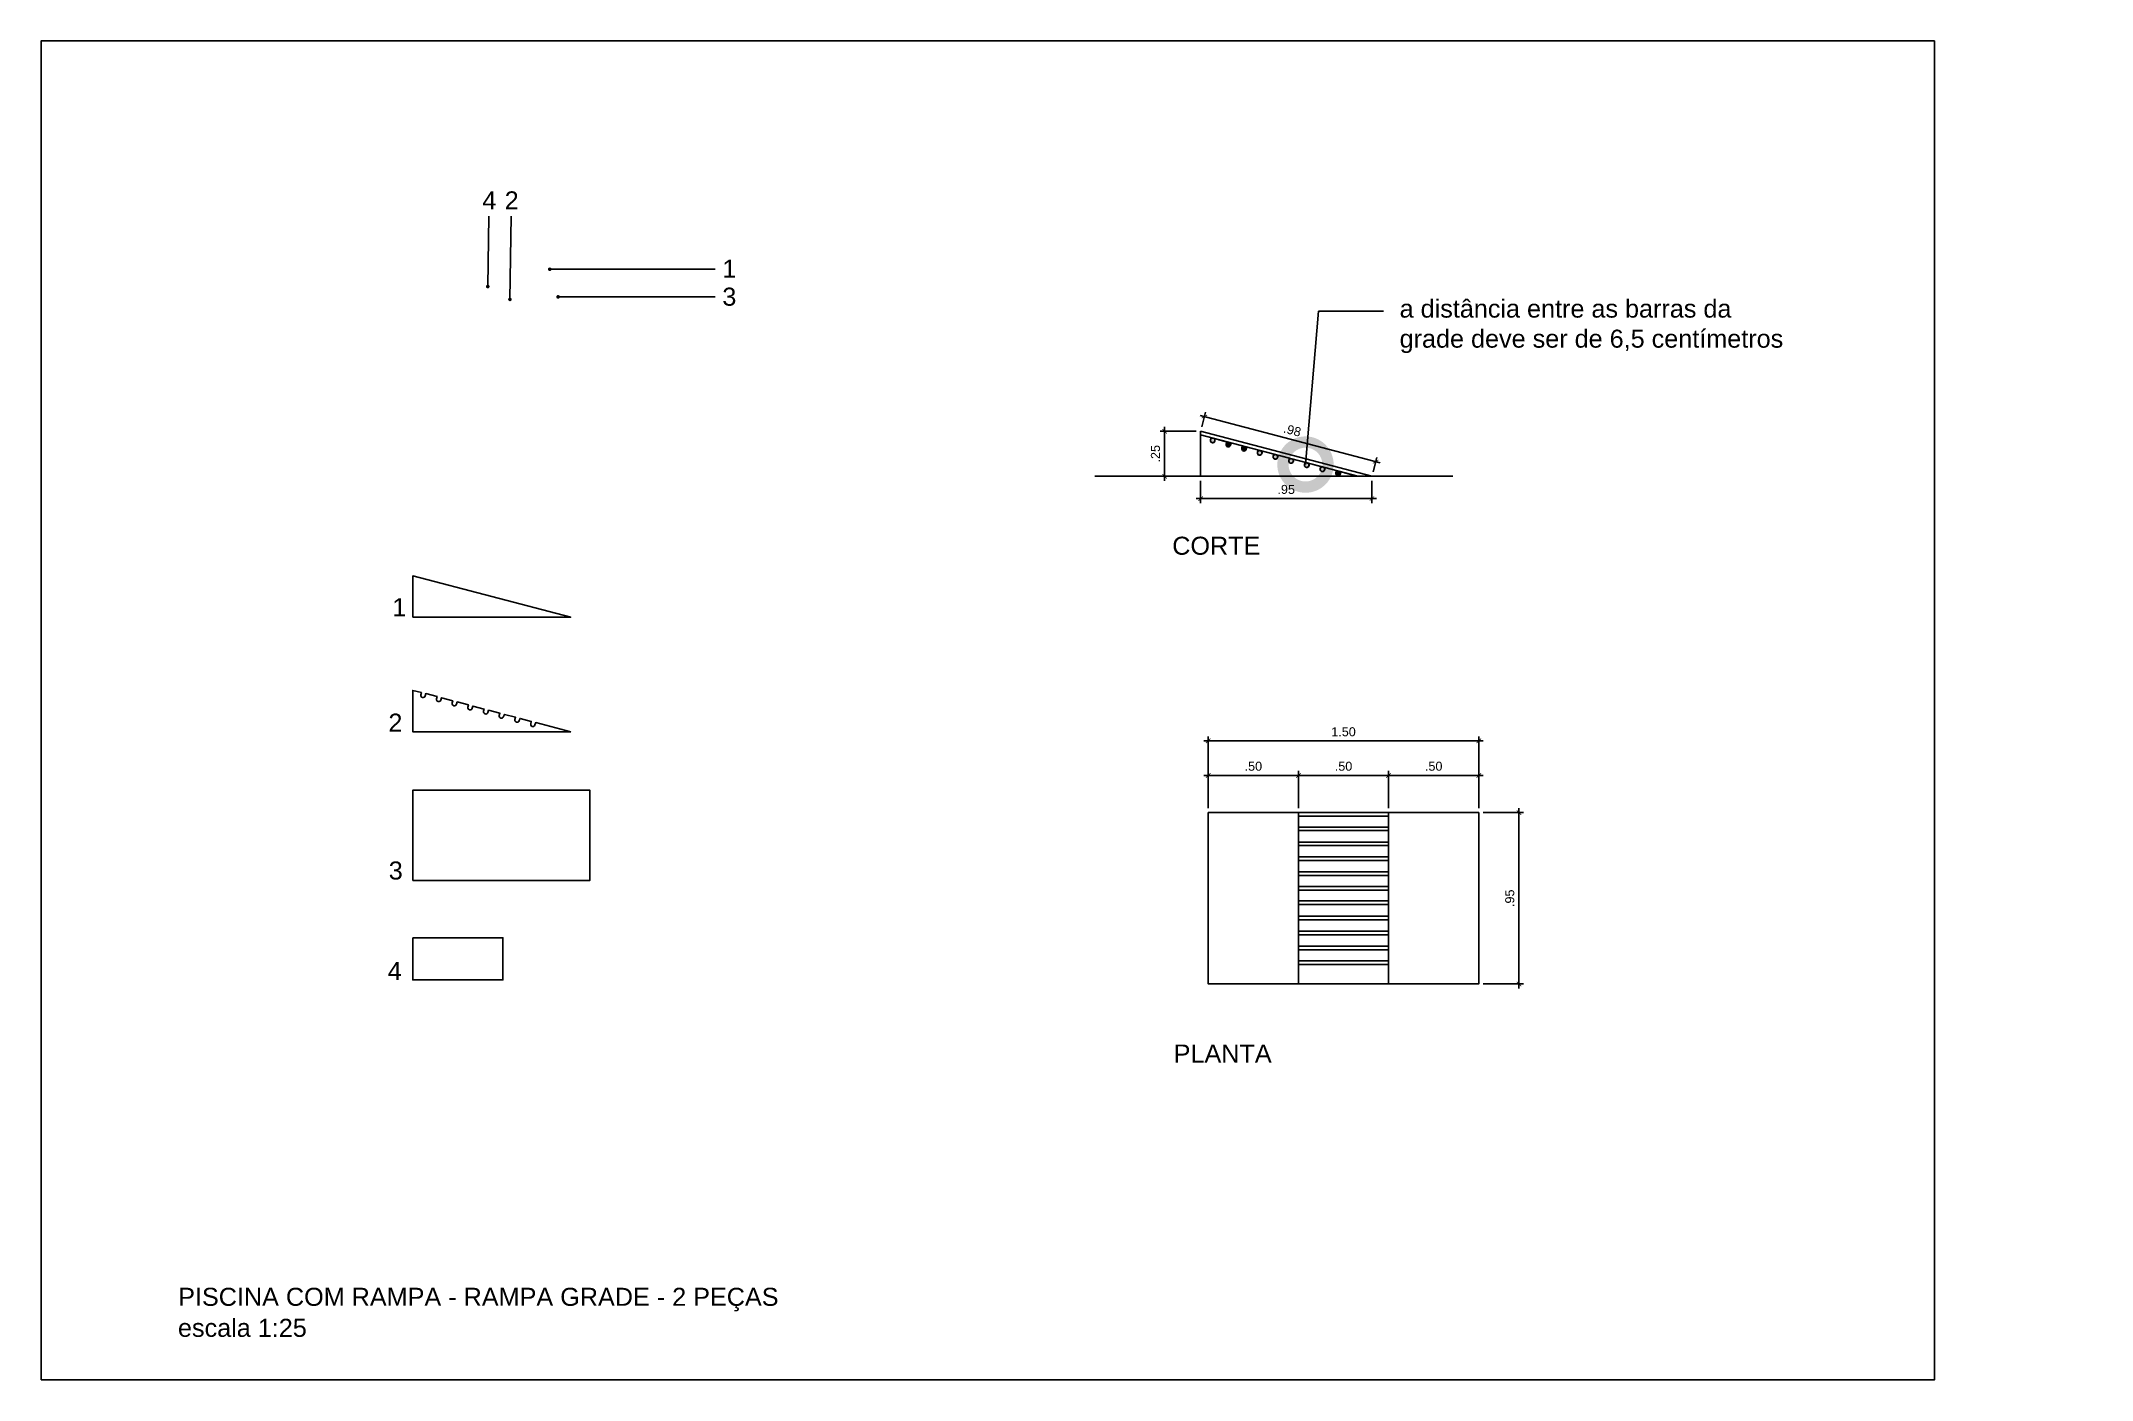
# Model space of a CAD drawing. Header units: metres. Extents: x 1 to 80.9, y 1.1 to 38.5.
# Drawn here: x 12.71 to 24.09, y 1.1 to 8.52 of the extents above; entities that cross this region are included whole.
import ezdxf
from ezdxf import colors
from ezdxf.entities.mleader import LeaderData, LeaderLine
from ezdxf.math import Vec2, Vec3

# ---------------------------------------------------------------- set-up
doc = ezdxf.new("R2010")
doc.units = ezdxf.units.M
doc.header["$LTSCALE"] = 0.05
doc.header["$MEASUREMENT"] = 0
for name, color, linetype in [('2D-CHAMADAS', 7, 'Continuous'), ('FLIP_COTA', 1, 'Continuous'), ('FLIP_TXT_02', 2, 'Continuous'), ('FLIP_TXT_03', 1, 'Continuous')]:
    doc.layers.add(name, color=color, linetype=linetype)
doc.styles.add('080-ARIAL-100', font='arial.ttf', dxfattribs={"height": 0.175})
doc.styles.add('Arial', font='arial.ttf')
doc.dimstyles.new('PADR025', dxfattribs={"dimscale": 0, "dimtxt": 0.05, "dimasz": 0.025, "dimexe": 0.025, "dimexo": 0.025, "dimgap": 0.025, "dimtad": 1, "dimzin": 5, "dimdsep": 46, "dimtxsty": 'Arial', "dimblk1": 'ARCHTICK', "dimblk2": 'ARCHTICK', "dimsah": 1, "dimcen": 0.025, "dimdle": 0.025, "dimclrd": 12, "dimclre": 12, "dimclrt": 12, "dimadec": 0, "dimazin": 0, "dimtfac": 1, "dimtix": 1, "dimtmove": 2, "dimatfit": 3, "dimldrblk": 'ORIGIN', "dimfxl": 0.05, "dimtolj": 1, "dimtzin": 5, "dimarcsym": 0})

msp = doc.modelspace()

# ---------------------------------------------------------------- texts
at = {"layer": 'FLIP_TXT_02', "char_height": 0.1, "width": 3.9314, "attachment_point": 1, "style": '080-ARIAL-100'}
for s, insert in [('4 ', (15.16, 7.691)), ('2 ', (15.284, 7.691)), ('1', (16.491, 7.312)), ('3', (16.491, 7.157)), ('CORTE', (18.986, 5.776)), ('1', (14.661, 5.435)), ('2 ', (14.639, 4.795)), ('3', (14.641, 3.975)), ('4 ', (14.635, 3.418)), ('PLANTA', (18.994, 2.96)), ('PISCINA COM RAMPA - RAMPA GRADE - 2 PEÇAS', (13.473, 1.611)), ('escala 1:25', (13.472, 1.439))]:
    msp.add_mtext(s, dxfattribs=dict(at, insert=insert))

# ---------------------------------------------------------------- blocks, each defined once
blk = doc.blocks.new('_ArchTick')
at = {"color": 0, "linetype": 'ByBlock', "const_width": 0.15}
blk.add_lwpolyline([(-0.5, -0.5), (0.5, 0.5)], dxfattribs=at)
blk = doc.blocks.new('*D242')
at = {"layer": 'DEFPOINTS', "color": 0, "ltscale": 10, "transparency": 16777216}
for p in [(19.686, 4.452), (19.186, 4.246), (19.686, 4.246)]:
    blk.add_point(p, dxfattribs=at)
at = {"layer": 'FLIP_COTA', "color": 12, "lineweight": -2, "ltscale": 10, "transparency": 16777216}
for p, q in [((19.161, 4.452), (19.711, 4.452)), ((19.186, 4.271), (19.186, 4.477)), ((19.686, 4.271), (19.686, 4.477))]:
    blk.add_line(p, q, dxfattribs=at)
at = {"layer": 'FLIP_COTA', "color": 12, "lineweight": -2, "ltscale": 10, "transparency": 16777216, "xscale": 0.025, "yscale": 0.025, "zscale": 0.025, "rotation": 180}
blk.add_blockref('_ArchTick', (19.186, 4.452), dxfattribs=at)
at = {"layer": 'FLIP_COTA', "color": 12, "lineweight": -2, "ltscale": 10, "transparency": 16777216, "xscale": 0.025, "yscale": 0.025, "zscale": 0.025}
blk.add_blockref('_ArchTick', (19.686, 4.452), dxfattribs=at)
at = {"layer": 'FLIP_COTA', "color": 12, "ltscale": 10, "transparency": 16777216, "insert": (19.436, 4.503), "char_height": 0.05, "attachment_point": 5, "style": 'Arial'}
blk.add_mtext('\\A1;.50', dxfattribs=at)
blk = doc.blocks.new('_Origin')
at = {"color": 0, "linetype": 'ByBlock', "lineweight": -2}
blk.add_line((0, 0), (-1, 0), dxfattribs=at)
blk.add_circle((0, 0), 0.5, dxfattribs=at)
blk = doc.blocks.new('*D243')
at = {"layer": 'DEFPOINTS', "color": 0, "ltscale": 10, "transparency": 16777216}
for p in [(20.186, 4.452), (19.686, 4.246), (20.186, 4.246)]:
    blk.add_point(p, dxfattribs=at)
at = {"layer": 'FLIP_COTA', "color": 12, "lineweight": -2, "ltscale": 10, "transparency": 16777216}
for p, q in [((19.661, 4.452), (20.211, 4.452)), ((19.686, 4.271), (19.686, 4.477)), ((20.186, 4.271), (20.186, 4.477))]:
    blk.add_line(p, q, dxfattribs=at)
at = {"layer": 'FLIP_COTA', "color": 12, "lineweight": -2, "ltscale": 10, "transparency": 16777216, "xscale": 0.025, "yscale": 0.025, "zscale": 0.025, "rotation": 180}
blk.add_blockref('_ArchTick', (19.686, 4.452), dxfattribs=at)
at = {"layer": 'FLIP_COTA', "color": 12, "lineweight": -2, "ltscale": 10, "transparency": 16777216, "xscale": 0.025, "yscale": 0.025, "zscale": 0.025}
blk.add_blockref('_ArchTick', (20.186, 4.452), dxfattribs=at)
at = {"layer": 'FLIP_COTA', "color": 12, "ltscale": 10, "transparency": 16777216, "insert": (19.936, 4.503), "char_height": 0.05, "attachment_point": 5, "style": 'Arial'}
blk.add_mtext('\\A1;.50', dxfattribs=at)
blk = doc.blocks.new('*D244')
at = {"layer": 'DEFPOINTS', "color": 0, "ltscale": 10, "transparency": 16777216}
for p in [(20.686, 4.452), (20.186, 4.246), (20.686, 4.246)]:
    blk.add_point(p, dxfattribs=at)
at = {"layer": 'FLIP_COTA', "color": 12, "lineweight": -2, "ltscale": 10, "transparency": 16777216}
for p, q in [((20.161, 4.452), (20.711, 4.452)), ((20.186, 4.271), (20.186, 4.477)), ((20.686, 4.271), (20.686, 4.477))]:
    blk.add_line(p, q, dxfattribs=at)
at = {"layer": 'FLIP_COTA', "color": 12, "lineweight": -2, "ltscale": 10, "transparency": 16777216, "xscale": 0.025, "yscale": 0.025, "zscale": 0.025, "rotation": 180}
blk.add_blockref('_ArchTick', (20.186, 4.452), dxfattribs=at)
at = {"layer": 'FLIP_COTA', "color": 12, "lineweight": -2, "ltscale": 10, "transparency": 16777216, "xscale": 0.025, "yscale": 0.025, "zscale": 0.025}
blk.add_blockref('_ArchTick', (20.686, 4.452), dxfattribs=at)
at = {"layer": 'FLIP_COTA', "color": 12, "ltscale": 10, "transparency": 16777216, "insert": (20.436, 4.503), "char_height": 0.05, "attachment_point": 5, "style": 'Arial'}
blk.add_mtext('\\A1;.50', dxfattribs=at)
blk = doc.blocks.new('*D245')
at = {"layer": 'DEFPOINTS', "color": 0, "ltscale": 10, "transparency": 16777216}
for p in [(20.686, 4.644), (19.186, 4.246), (20.686, 4.246)]:
    blk.add_point(p, dxfattribs=at)
at = {"layer": 'FLIP_COTA', "color": 12, "lineweight": -2, "ltscale": 10, "transparency": 16777216}
for p, q in [((19.186, 4.271), (19.186, 4.669)), ((20.686, 4.271), (20.686, 4.669)), ((19.161, 4.644), (20.711, 4.644))]:
    blk.add_line(p, q, dxfattribs=at)
at = {"layer": 'FLIP_COTA', "color": 12, "lineweight": -2, "ltscale": 10, "transparency": 16777216, "xscale": 0.025, "yscale": 0.025, "zscale": 0.025, "rotation": 180}
blk.add_blockref('_ArchTick', (19.186, 4.644), dxfattribs=at)
at = {"layer": 'FLIP_COTA', "color": 12, "lineweight": -2, "ltscale": 10, "transparency": 16777216, "xscale": 0.025, "yscale": 0.025, "zscale": 0.025}
blk.add_blockref('_ArchTick', (20.686, 4.644), dxfattribs=at)
at = {"layer": 'FLIP_COTA', "color": 12, "ltscale": 10, "transparency": 16777216, "insert": (19.936, 4.694), "char_height": 0.05, "attachment_point": 5, "style": 'Arial'}
blk.add_mtext('\\A1;1.50', dxfattribs=at)
blk = doc.blocks.new('*D246')
at = {"layer": 'DEFPOINTS', "color": 0, "ltscale": 10, "transparency": 16777216}
for p in [(20.686, 4.246), (20.909, 4.246), (20.686, 3.296)]:
    blk.add_point(p, dxfattribs=at)
at = {"layer": 'FLIP_COTA', "color": 12, "lineweight": -2, "ltscale": 10, "transparency": 16777216}
for p, q in [((20.711, 4.246), (20.934, 4.246)), ((20.909, 3.271), (20.909, 4.271)), ((20.711, 3.296), (20.934, 3.296))]:
    blk.add_line(p, q, dxfattribs=at)
at = {"layer": 'FLIP_COTA', "color": 12, "lineweight": -2, "ltscale": 10, "transparency": 16777216, "xscale": 0.025, "yscale": 0.025, "zscale": 0.025}
for p, rotation in [((20.909, 4.246), 90), ((20.909, 3.296), 270)]:
    blk.add_blockref('_ArchTick', p, dxfattribs=dict(at, rotation=rotation))
at = {"layer": 'FLIP_COTA', "color": 12, "ltscale": 10, "transparency": 16777216, "insert": (20.858, 3.771), "char_height": 0.05, "attachment_point": 5, "rotation": 90, "style": 'Arial'}
blk.add_mtext('\\A1;.95', dxfattribs=at)
blk = doc.blocks.new('*D239')
at = {"layer": 'DEFPOINTS', "color": 0, "ltscale": 10, "transparency": 16777216}
for p in [(18.944, 6.361), (19.143, 6.361), (19.143, 6.111)]:
    blk.add_point(p, dxfattribs=at)
at = {"layer": 'FLIP_COTA', "color": 12, "lineweight": -2, "ltscale": 10, "transparency": 16777216}
for p, q in [((18.944, 6.086), (18.944, 6.386)), ((19.118, 6.361), (18.919, 6.361)), ((19.118, 6.111), (18.919, 6.111))]:
    blk.add_line(p, q, dxfattribs=at)
at = {"layer": 'FLIP_COTA', "color": 12, "lineweight": -2, "ltscale": 10, "transparency": 16777216, "xscale": 0.025, "yscale": 0.025, "zscale": 0.025}
for p, rotation in [((18.944, 6.361), 90), ((18.944, 6.111), 270)]:
    blk.add_blockref('_ArchTick', p, dxfattribs=dict(at, rotation=rotation))
at = {"layer": 'FLIP_COTA', "color": 12, "ltscale": 10, "transparency": 16777216, "insert": (18.893, 6.236), "char_height": 0.05, "attachment_point": 5, "rotation": 90, "style": 'Arial'}
blk.add_mtext('\\A1;.25', dxfattribs=at)
blk = doc.blocks.new('*D240')
at = {"layer": 'DEFPOINTS', "color": 0, "ltscale": 10, "transparency": 16777216}
for p in [(19.143, 6.111), (20.093, 6.111), (20.093, 5.987)]:
    blk.add_point(p, dxfattribs=at)
at = {"layer": 'FLIP_COTA', "color": 12, "lineweight": -2, "ltscale": 10, "transparency": 16777216}
for p, q in [((19.143, 6.086), (19.143, 5.962)), ((20.093, 6.086), (20.093, 5.962)), ((19.118, 5.987), (20.118, 5.987))]:
    blk.add_line(p, q, dxfattribs=at)
at = {"layer": 'FLIP_COTA', "color": 12, "lineweight": -2, "ltscale": 10, "transparency": 16777216, "xscale": 0.025, "yscale": 0.025, "zscale": 0.025, "rotation": 180}
blk.add_blockref('_ArchTick', (19.143, 5.987), dxfattribs=at)
at = {"layer": 'FLIP_COTA', "color": 12, "lineweight": -2, "ltscale": 10, "transparency": 16777216, "xscale": 0.025, "yscale": 0.025, "zscale": 0.025}
blk.add_blockref('_ArchTick', (20.093, 5.987), dxfattribs=at)
at = {"layer": 'FLIP_COTA', "color": 12, "ltscale": 10, "transparency": 16777216, "insert": (19.618, 6.038), "char_height": 0.05, "attachment_point": 5, "style": 'Arial'}
blk.add_mtext('\\A1;.95', dxfattribs=at)
blk = doc.blocks.new('*D241')
at = {"layer": 'DEFPOINTS', "color": 0, "ltscale": 10, "transparency": 16777216}
for p in [(19.143, 6.361), (20.114, 6.192), (20.093, 6.111)]:
    blk.add_point(p, dxfattribs=at)
at = {"layer": 'FLIP_COTA', "color": 12, "lineweight": -2, "ltscale": 10, "transparency": 16777216}
for p, q in [((19.14, 6.448), (20.139, 6.186)), ((19.15, 6.386), (19.171, 6.466)), ((20.1, 6.136), (20.121, 6.216))]:
    blk.add_line(p, q, dxfattribs=at)
at = {"layer": 'FLIP_COTA', "color": 12, "lineweight": -2, "ltscale": 10, "transparency": 16777216, "xscale": 0.025, "yscale": 0.025, "zscale": 0.025}
for p, rotation in [((19.164, 6.442), 165.2564371635333), ((20.114, 6.192), 345.2564371635333)]:
    blk.add_blockref('_ArchTick', p, dxfattribs=dict(at, rotation=rotation))
at = {"layer": 'FLIP_COTA', "color": 12, "ltscale": 10, "transparency": 16777216, "insert": (19.652, 6.366), "char_height": 0.05, "attachment_point": 5, "rotation": 345.2564, "style": 'Arial'}
blk.add_mtext('\\A1;.98', dxfattribs=at)
blk = doc.blocks.new('_DotSmall')
at = {"color": 0, "linetype": 'ByBlock', "const_width": 0.5}
blk.add_lwpolyline([(-0.0625, 0, 1), (0.0625, 0, 1)], format="xyb", close=True, dxfattribs=at)

# ---------------------------------------------------------------- dimensions: what is measured, and where the dimension line sits
at = {"layer": 'FLIP_COTA', "ltscale": 10}
for base, p1, p2, picture, middle in [((18.944, 6.361), (19.143, 6.111), (19.143, 6.361), '*D239', (18.893, 6.236)), ((20.909, 4.246), (20.686, 3.296), (20.686, 4.246), '*D246', (20.858, 3.771))]:
    dim = msp.add_linear_dim(base=base, p1=p1, p2=p2, angle=90, dimstyle='PADR025', override={"dimscale": 1}, dxfattribs=at)
    dim.commit()
    dim.dimension.update_dxf_attribs({"geometry": picture, "text_midpoint": middle})
dim = msp.add_aligned_dim(p1=(19.143, 6.361), p2=(20.093, 6.111), distance=0.083, dimstyle='PADR025', override={"dimscale": 1}, dxfattribs=at)
dim.commit()
dim.dimension.update_dxf_attribs({"geometry": '*D241', "text_midpoint": (19.652, 6.366)})
for base, p1, p2, picture, middle in [((20.093, 5.987), (19.143, 6.111), (20.093, 6.111), '*D240', (19.618, 6.038)), ((20.686, 4.644), (19.186, 4.246), (20.686, 4.246), '*D245', (19.936, 4.694)), ((19.686, 4.452), (19.186, 4.246), (19.686, 4.246), '*D242', (19.436, 4.503)), ((20.186, 4.452), (19.686, 4.246), (20.186, 4.246), '*D243', (19.936, 4.503)), ((20.686, 4.452), (20.186, 4.246), (20.686, 4.246), '*D244', (20.436, 4.503))]:
    dim = msp.add_linear_dim(base=base, p1=p1, p2=p2, dimstyle='PADR025', override={"dimscale": 1}, dxfattribs=at)
    dim.commit()
    dim.dimension.update_dxf_attribs({"geometry": picture, "text_midpoint": middle})

# ---------------------------------------------------------------- hatches: boundary and pattern name
at = {"layer": '2D-CHAMADAS', "transparency": 33554534}
h = msp.add_hatch(color=0, dxfattribs=at)
h.dxf.hatch_style = 1
edge = h.paths.add_edge_path()
edge.add_arc((19.819, 6.15), 0.0127, 0, 360)
edge = h.paths.add_edge_path()
edge.add_arc((19.732, 6.173), 0.0127, 0, 360)
edge = h.paths.add_edge_path()
edge.add_arc((19.645, 6.196), 0.0127, 0, 360)
edge = h.paths.add_edge_path()
edge.add_arc((19.558, 6.219), 0.0127, 0, 360)
edge = h.paths.add_edge_path()
edge.add_arc((19.471, 6.241), 0.0127, 0, 360)
edge = h.paths.add_edge_path()
edge.add_arc((19.21, 6.31), 0.0127, 0, 360)
h = msp.add_hatch(color=0, dxfattribs=at)
h.dxf.hatch_style = 1
edge = h.paths.add_edge_path()
edge.add_arc((19.297, 6.287), 0.0127, 0, 360)
h = msp.add_hatch(dxfattribs=at)
h.set_pattern_fill('ANSI31', color=0, angle=-14.7436)
h.set_pattern_definition([(30.256437, (-2764.82713, -818.66864), (-0.062983878, 0.1079723626), [])])
edge = h.paths.add_edge_path()
edge.add_arc((19.297, 6.287), 0.0127, 0, 360)
edge = h.paths.add_edge_path()
edge.add_arc((19.384, 6.264), 0.0127, 0, 360)
edge = h.paths.add_edge_path()
edge.add_arc((19.471, 6.241), 0.0127, 0, 360)
edge = h.paths.add_edge_path()
edge.add_arc((19.558, 6.219), 0.0127, 0, 360)
edge = h.paths.add_edge_path()
edge.add_arc((19.645, 6.196), 0.0127, 0, 360)
edge = h.paths.add_edge_path()
edge.add_arc((19.732, 6.173), 0.0127, 0, 360)
edge = h.paths.add_edge_path()
edge.add_arc((19.819, 6.15), 0.0127, 0, 360)
edge = h.paths.add_edge_path()
edge.add_arc((19.906, 6.127), 0.0127, 0, 360)
h = msp.add_hatch(color=0, dxfattribs=at)
h.dxf.hatch_style = 1
edge = h.paths.add_edge_path()
edge.add_arc((19.384, 6.264), 0.0127, 0, 360)
h = msp.add_hatch(dxfattribs=at)
h.set_pattern_fill('ANSI31', color=0, angle=-0.7073)
h.set_pattern_definition([(44.2926806, (-2481.48152, -1468.80851), (-0.0872904815, 0.0894727435), [])])
edge = h.paths.add_edge_path()
edge.add_arc((19.558, 6.219), 0.0127, 0, 360)
h = msp.add_hatch(color=0, dxfattribs=at)
h.dxf.hatch_style = 1
edge = h.paths.add_edge_path()
edge.add_arc((19.906, 6.127), 0.0127, 0, 360)

# ---------------------------------------------------------------- linework, layer by layer
at = {"layer": '2D-CHAMADAS', "color": 1}
for p, q in [((15.196, 7.553), (15.19, 7.163)), ((15.32, 7.553), (15.313, 7.092)), ((15.527, 7.259), (16.452, 7.259)), ((15.58, 7.106), (16.452, 7.106)), ((20.093, 6.111), (19.143, 6.361)), ((19.143, 6.361), (20.093, 6.111)), ((19.857, 6.111), (20.093, 6.111))]:
    msp.add_line(p, q, dxfattribs=at)
at = {"layer": '2D-CHAMADAS', "color": 2}
for p, q in [((19.143, 6.341), (20.015, 6.111)), ((19.198, 6.313), (19.201, 6.326)), ((19.222, 6.307), (19.225, 6.319)), ((19.245, 6.314), (19.308, 6.297)), ((19.285, 6.29), (19.288, 6.303)), ((19.309, 6.284), (19.312, 6.296)), ((19.372, 6.268), (19.375, 6.28)), ((19.396, 6.261), (19.399, 6.273)), ((19.419, 6.268), (19.482, 6.252)), ((19.459, 6.245), (19.462, 6.257)), ((19.483, 6.238), (19.486, 6.25)), ((19.546, 6.222), (19.549, 6.234)), ((19.57, 6.215), (19.574, 6.228)), ((19.593, 6.222), (19.656, 6.206)), ((19.633, 6.199), (19.636, 6.211)), ((19.657, 6.192), (19.661, 6.205)), ((19.72, 6.176), (19.723, 6.188)), ((19.744, 6.169), (19.748, 6.182)), ((19.767, 6.177), (19.83, 6.16)), ((19.807, 6.153), (19.81, 6.165)), ((19.831, 6.147), (19.835, 6.159)), ((19.894, 6.13), (19.897, 6.142)), ((19.918, 6.124), (19.922, 6.136)), ((19.941, 6.131), (20.004, 6.114)), ((19.985, 6.119), (20.015, 6.111)), ((20.186, 4.246), (20.186, 3.296))]:
    msp.add_line(p, q, dxfattribs=at)
at = {"layer": '2D-CHAMADAS', "color": 14, "true_color": 0x9f0004}
for p, q in [((19.206, 6.345), (19.23, 6.339)), ((19.38, 6.299), (19.404, 6.293))]:
    msp.add_line(p, q, dxfattribs=at)
at = {"layer": '2D-CHAMADAS', "color": 4}
msp.add_line((18.557, 6.111), (20.543, 6.111), dxfattribs=at)
at = {"layer": '2D-CHAMADAS', "color": 1, "const_width": 0.01}
for points in [[(15.185, 7.163, 1), (15.195, 7.163, 1)], [(15.529, 7.259, 1), (15.539, 7.259, 1)], [(15.308, 7.092, 1), (15.318, 7.092, 1)], [(15.575, 7.106, 1), (15.585, 7.106, 1)]]:
    msp.add_lwpolyline(points, format="xyb", close=True, dxfattribs=at)
at = {"layer": '2D-CHAMADAS', "color": 2}
for points in [[(19.143, 6.361), (19.143, 6.112), (19.145, 6.111)], [(20.093, 6.111), (19.143, 6.361)], [(19.686, 3.296), (19.186, 3.296), (19.186, 4.246), (19.686, 4.246), (19.686, 3.296)]]:
    msp.add_lwpolyline(points, dxfattribs=at)
for points in [[(14.774, 5.329), (14.774, 5.559), (15.65, 5.329)], [(14.774, 3.87), (15.757, 3.87), (15.757, 4.37), (14.774, 4.37)], [(19.186, 3.296), (19.186, 4.246), (20.686, 4.246), (20.686, 3.296)], [(19.686, 3.296), (19.686, 4.246), (20.186, 4.246), (20.186, 3.296)], [(19.686, 4.246), (19.686, 4.226), (20.186, 4.226), (20.186, 4.246)], [(19.686, 4.166), (19.686, 4.146), (20.186, 4.146), (20.186, 4.166)], [(19.686, 4.083), (19.686, 4.063), (20.186, 4.063), (20.186, 4.083)], [(19.686, 4.001), (19.686, 3.981), (20.186, 3.981), (20.186, 4.001)], [(19.686, 3.918), (19.686, 3.898), (20.186, 3.898), (20.186, 3.918)], [(19.686, 3.836), (19.686, 3.816), (20.186, 3.816), (20.186, 3.836)], [(19.686, 3.756), (19.686, 3.736), (20.186, 3.736), (20.186, 3.756)], [(19.686, 3.671), (19.686, 3.651), (20.186, 3.651), (20.186, 3.671)], [(14.774, 3.552), (14.774, 3.318), (15.274, 3.318), (15.274, 3.552)], [(19.686, 3.589), (19.686, 3.569), (20.186, 3.569), (20.186, 3.589)], [(19.686, 3.506), (19.686, 3.486), (20.186, 3.486), (20.186, 3.506)], [(19.686, 3.424), (19.686, 3.404), (20.186, 3.404), (20.186, 3.424)]]:
    msp.add_lwpolyline(points, close=True, dxfattribs=at)
msp.add_lwpolyline([(15.65, 4.694), (15.456, 4.745), (15.452, 4.733, -1), (15.428, 4.739), (15.431, 4.752), (15.369, 4.768), (15.365, 4.756, -1), (15.341, 4.762), (15.344, 4.775), (15.282, 4.791), (15.278, 4.779, -1), (15.254, 4.785), (15.257, 4.797), (15.195, 4.814), (15.191, 4.802, -1), (15.167, 4.808), (15.17, 4.82), (15.108, 4.837), (15.104, 4.825, -1), (15.08, 4.831), (15.083, 4.843), (15.021, 4.86), (15.017, 4.847, -1), (14.993, 4.854), (14.996, 4.866), (14.933, 4.883), (14.93, 4.87, -1), (14.906, 4.877), (14.909, 4.889), (14.846, 4.906), (14.843, 4.893, -1), (14.819, 4.9), (14.822, 4.912), (14.774, 4.924), (14.774, 4.694)], format="xyb", close=True, dxfattribs=at)
at = {"layer": '2D-CHAMADAS', "color": 14, "true_color": 0x9f0004}
for centre in [(19.21, 6.31), (19.297, 6.287), (19.471, 6.241), (19.558, 6.219), (19.645, 6.196), (19.732, 6.173), (19.819, 6.15), (19.906, 6.127)]:
    msp.add_circle(centre, 0.0127, dxfattribs=at)
at = {"layer": '2D-CHAMADAS', "color": 0, "transparency": 33554534}
msp.add_circle((19.384, 6.264), 0.0127, dxfattribs=at)
at = {"layer": '2D-CHAMADAS', "color": 2}
for centre in [(19.21, 6.31), (19.297, 6.287), (19.384, 6.264), (19.471, 6.241), (19.558, 6.219), (19.645, 6.196), (19.732, 6.173), (19.819, 6.15), (19.906, 6.127)]:
    msp.add_arc(centre, 0.0127, 165.2564, 345.2564, dxfattribs=at)
at = {"layer": 'DEFPOINTS'}
msp.add_lwpolyline([(12.713, 1.1), (23.213, 1.1), (23.213, 8.525), (12.713, 8.525)], close=True, dxfattribs=at)

msp.set_redraw_order([(e.dxf.handle, doc.entitydb.next_handle()) for e in msp.query("TEXT MTEXT ATTDEF DIMENSION ARC_DIMENSION")])  # texts and dimensions are drawn at this point

# ---------------------------------------------------------------- leaders
at = {"layer": 'FLIP_TXT_03'}
ml = msp.add_multileader_mtext('Standard', dxfattribs=at)
ml.set_content('a distância entre as barras da \\Pgrade deve ser de 6,5 centímetros', color=256, style='Arial')
ml.set_leader_properties()
ml.set_arrow_properties(name='DOTSMALL')
ml.build(insert=Vec2(0, 0))
ml.multileader.update_dxf_attribs({"text_right_attachment_type": 6, "dogleg_length": 0.36, "arrow_head_size": 0.5})
ctx = ml.context
ctx.base_point, ctx.char_height, ctx.arrow_head_size, ctx.landing_gap_size, ctx.plane_origin = Vec3(20.157, 7.027), 0.1, 0.5, 0.09, Vec3(20.52, 2.956)
ctx.right_attachment = 6
notes = []
notes.append((ctx, [(0, (1, 1, 0), (19.797, 7.027), (1, 0), 0.36, [(0, [(19.725, 6.176)], 0, [])])]))
ctx.mtext.insert, ctx.mtext.width, ctx.mtext.flow_direction = Vec3(20.247, 7.091), 3.84005, 5
for ctx, leaders in notes:
    for number, flags, end, landing, length, lines in leaders:
        leader = LeaderData()
        leader.index, (leader.has_last_leader_line, leader.has_dogleg_vector, leader.attachment_direction) = number, flags
        leader.last_leader_point, leader.dogleg_vector, leader.dogleg_length = Vec3(end), Vec3(landing), length
        for number, points, colour, breaks in lines:
            line = LeaderLine()
            line.index, line.vertices, line.color, line.breaks = number, Vec3.list(points), colors.encode_raw_color(colour), breaks
            leader.lines.append(line)
        ctx.leaders.append(leader)

doc.saveas('drawing.dxf')
